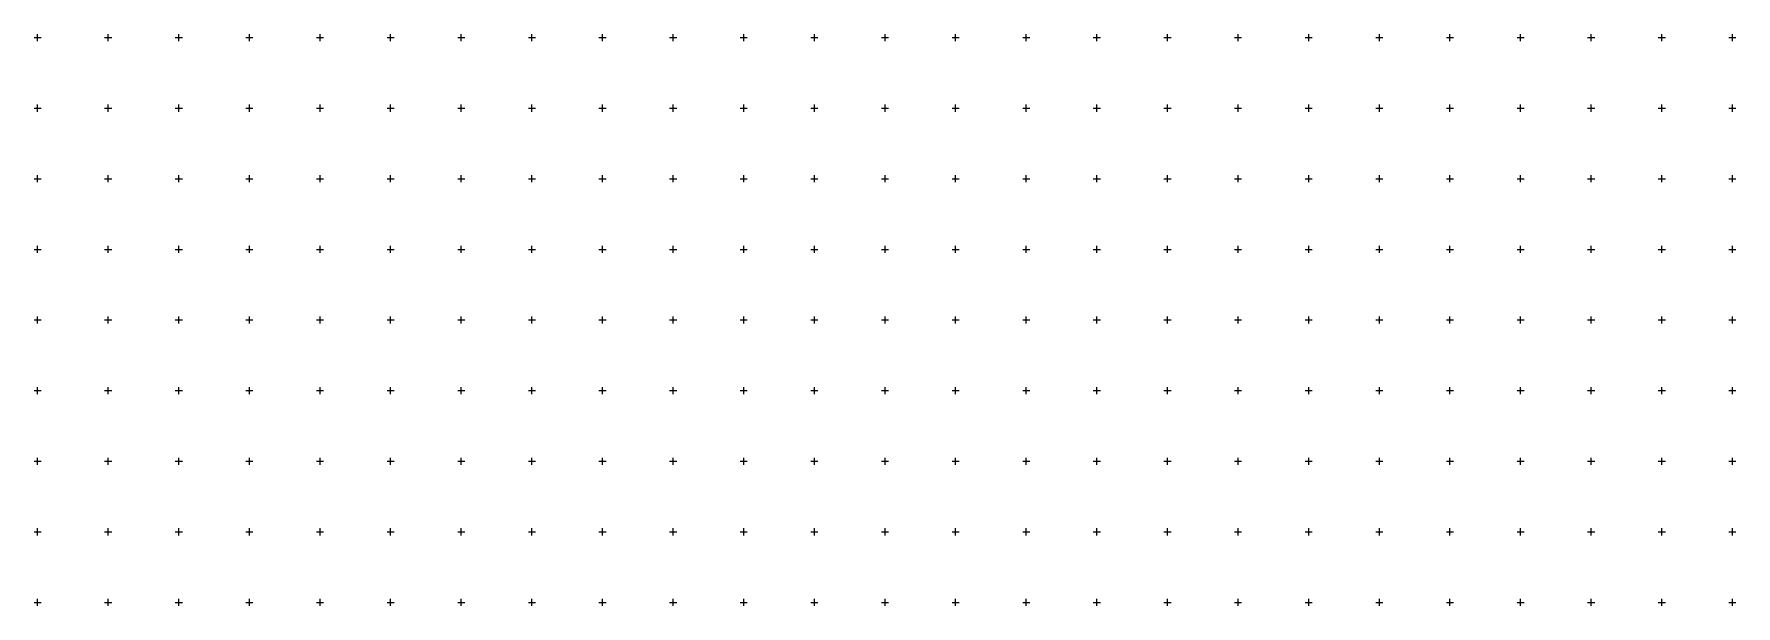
# Model space of a CAD drawing. Header units: metres. Extents: x 7536658 to 7539479, y 5878998 to 5880901.
# Drawn here: x 7537998 to 7539202, y 5878998 to 5879402 of the extents above; entities that cross this region are included whole.
import ezdxf

# ---------------------------------------------------------------- set-up
doc = ezdxf.new("R2010")
doc.units = ezdxf.units.M
doc.linetypes.add('1', pattern=[0])
doc.layers.add('Podzial_sekcyjny_krzyze', color=7, linetype='1', lineweight=18)

msp = doc.modelspace()

# ---------------------------------------------------------------- linework, layer by layer
at = {"layer": 'Podzial_sekcyjny_krzyze'}
for p, q in [((7537997.5, 5879400), (7538002.5, 5879400)), ((7538000, 5879397.5), (7538000, 5879402.5)), ((7538047.5, 5879400), (7538052.5, 5879400)), ((7538050, 5879397.5), (7538050, 5879402.5)), ((7538097.5, 5879400), (7538102.5, 5879400)), ((7538100, 5879397.5), (7538100, 5879402.5)), ((7538147.5, 5879400), (7538152.5, 5879400)), ((7538150, 5879397.5), (7538150, 5879402.5)), ((7538197.5, 5879400), (7538202.5, 5879400)), ((7538200, 5879397.5), (7538200, 5879402.5)), ((7538247.5, 5879400), (7538252.5, 5879400)), ((7538250, 5879397.5), (7538250, 5879402.5)), ((7538297.5, 5879400), (7538302.5, 5879400)), ((7538300, 5879397.5), (7538300, 5879402.5)), ((7538347.5, 5879400), (7538352.5, 5879400)), ((7538350, 5879397.5), (7538350, 5879402.5)), ((7538397.5, 5879400), (7538402.5, 5879400)), ((7538400, 5879397.5), (7538400, 5879402.5)), ((7538447.5, 5879400), (7538452.5, 5879400)), ((7538450, 5879397.5), (7538450, 5879402.5)), ((7538497.5, 5879400), (7538502.5, 5879400)), ((7538500, 5879397.5), (7538500, 5879402.5)), ((7538547.5, 5879400), (7538552.5, 5879400)), ((7538550, 5879397.5), (7538550, 5879402.5)), ((7538597.5, 5879400), (7538602.5, 5879400)), ((7538600, 5879397.5), (7538600, 5879402.5)), ((7538647.5, 5879400), (7538652.5, 5879400)), ((7538650, 5879397.5), (7538650, 5879402.5)), ((7538697.5, 5879400), (7538702.5, 5879400)), ((7538700, 5879397.5), (7538700, 5879402.5)), ((7538747.5, 5879400), (7538752.5, 5879400)), ((7538750, 5879397.5), (7538750, 5879402.5)), ((7538797.5, 5879400), (7538802.5, 5879400)), ((7538800, 5879397.5), (7538800, 5879402.5)), ((7538847.5, 5879400), (7538852.5, 5879400)), ((7538850, 5879397.5), (7538850, 5879402.5)), ((7538897.5, 5879400), (7538902.5, 5879400)), ((7538900, 5879397.5), (7538900, 5879402.5)), ((7538947.5, 5879400), (7538952.5, 5879400)), ((7538950, 5879397.5), (7538950, 5879402.5)), ((7538997.5, 5879400), (7539002.5, 5879400)), ((7539000, 5879397.5), (7539000, 5879402.5)), ((7539047.5, 5879400), (7539052.5, 5879400)), ((7539050, 5879397.5), (7539050, 5879402.5)), ((7539097.5, 5879400), (7539102.5, 5879400)), ((7539100, 5879397.5), (7539100, 5879402.5)), ((7539147.5, 5879400), (7539152.5, 5879400)), ((7539150, 5879397.5), (7539150, 5879402.5)), ((7539197.5, 5879400), (7539202.5, 5879400)), ((7539200, 5879397.5), (7539200, 5879402.5)), ((7538000, 5879347.5), (7538000, 5879352.5)), ((7538050, 5879347.5), (7538050, 5879352.5)), ((7538100, 5879347.5), (7538100, 5879352.5)), ((7538150, 5879347.5), (7538150, 5879352.5)), ((7538200, 5879347.5), (7538200, 5879352.5)), ((7538250, 5879347.5), (7538250, 5879352.5)), ((7538300, 5879347.5), (7538300, 5879352.5)), ((7538350, 5879347.5), (7538350, 5879352.5)), ((7538400, 5879347.5), (7538400, 5879352.5)), ((7538450, 5879347.5), (7538450, 5879352.5)), ((7538500, 5879347.5), (7538500, 5879352.5)), ((7538550, 5879347.5), (7538550, 5879352.5)), ((7538600, 5879347.5), (7538600, 5879352.5)), ((7538650, 5879347.5), (7538650, 5879352.5)), ((7538700, 5879347.5), (7538700, 5879352.5)), ((7538750, 5879347.5), (7538750, 5879352.5)), ((7538800, 5879347.5), (7538800, 5879352.5)), ((7538850, 5879347.5), (7538850, 5879352.5)), ((7538900, 5879347.5), (7538900, 5879352.5)), ((7538950, 5879347.5), (7538950, 5879352.5)), ((7539000, 5879347.5), (7539000, 5879352.5)), ((7539050, 5879347.5), (7539050, 5879352.5)), ((7539100, 5879347.5), (7539100, 5879352.5)), ((7539150, 5879347.5), (7539150, 5879352.5)), ((7539200, 5879347.5), (7539200, 5879352.5)), ((7537997.5, 5879350), (7538002.5, 5879350)), ((7538047.5, 5879350), (7538052.5, 5879350)), ((7538097.5, 5879350), (7538102.5, 5879350)), ((7538147.5, 5879350), (7538152.5, 5879350)), ((7538197.5, 5879350), (7538202.5, 5879350)), ((7538247.5, 5879350), (7538252.5, 5879350)), ((7538297.5, 5879350), (7538302.5, 5879350)), ((7538347.5, 5879350), (7538352.5, 5879350)), ((7538397.5, 5879350), (7538402.5, 5879350)), ((7538447.5, 5879350), (7538452.5, 5879350)), ((7538497.5, 5879350), (7538502.5, 5879350)), ((7538547.5, 5879350), (7538552.5, 5879350)), ((7538597.5, 5879350), (7538602.5, 5879350)), ((7538647.5, 5879350), (7538652.5, 5879350)), ((7538697.5, 5879350), (7538702.5, 5879350)), ((7538747.5, 5879350), (7538752.5, 5879350)), ((7538797.5, 5879350), (7538802.5, 5879350)), ((7538847.5, 5879350), (7538852.5, 5879350)), ((7538897.5, 5879350), (7538902.5, 5879350)), ((7538947.5, 5879350), (7538952.5, 5879350)), ((7538997.5, 5879350), (7539002.5, 5879350)), ((7539047.5, 5879350), (7539052.5, 5879350)), ((7539097.5, 5879350), (7539102.5, 5879350)), ((7539147.5, 5879350), (7539152.5, 5879350)), ((7539197.5, 5879350), (7539202.5, 5879350)), ((7537997.5, 5879300), (7538002.5, 5879300)), ((7538000, 5879297.5), (7538000, 5879302.5)), ((7538047.5, 5879300), (7538052.5, 5879300)), ((7538050, 5879297.5), (7538050, 5879302.5)), ((7538097.5, 5879300), (7538102.5, 5879300)), ((7538100, 5879297.5), (7538100, 5879302.5)), ((7538147.5, 5879300), (7538152.5, 5879300)), ((7538150, 5879297.5), (7538150, 5879302.5)), ((7538197.5, 5879300), (7538202.5, 5879300)), ((7538200, 5879297.5), (7538200, 5879302.5)), ((7538247.5, 5879300), (7538252.5, 5879300)), ((7538250, 5879297.5), (7538250, 5879302.5)), ((7538297.5, 5879300), (7538302.5, 5879300)), ((7538300, 5879297.5), (7538300, 5879302.5)), ((7538347.5, 5879300), (7538352.5, 5879300)), ((7538350, 5879297.5), (7538350, 5879302.5)), ((7538397.5, 5879300), (7538402.5, 5879300)), ((7538400, 5879297.5), (7538400, 5879302.5)), ((7538447.5, 5879300), (7538452.5, 5879300)), ((7538450, 5879297.5), (7538450, 5879302.5)), ((7538497.5, 5879300), (7538502.5, 5879300)), ((7538500, 5879297.5), (7538500, 5879302.5)), ((7538547.5, 5879300), (7538552.5, 5879300)), ((7538550, 5879297.5), (7538550, 5879302.5)), ((7538597.5, 5879300), (7538602.5, 5879300)), ((7538600, 5879297.5), (7538600, 5879302.5)), ((7538647.5, 5879300), (7538652.5, 5879300)), ((7538650, 5879297.5), (7538650, 5879302.5)), ((7538697.5, 5879300), (7538702.5, 5879300)), ((7538700, 5879297.5), (7538700, 5879302.5)), ((7538747.5, 5879300), (7538752.5, 5879300)), ((7538750, 5879297.5), (7538750, 5879302.5)), ((7538797.5, 5879300), (7538802.5, 5879300)), ((7538800, 5879297.5), (7538800, 5879302.5)), ((7538847.5, 5879300), (7538852.5, 5879300)), ((7538850, 5879297.5), (7538850, 5879302.5)), ((7538897.5, 5879300), (7538902.5, 5879300)), ((7538900, 5879297.5), (7538900, 5879302.5)), ((7538947.5, 5879300), (7538952.5, 5879300)), ((7538950, 5879297.5), (7538950, 5879302.5)), ((7538997.5, 5879300), (7539002.5, 5879300)), ((7539000, 5879297.5), (7539000, 5879302.5)), ((7539047.5, 5879300), (7539052.5, 5879300)), ((7539050, 5879297.5), (7539050, 5879302.5)), ((7539097.5, 5879300), (7539102.5, 5879300)), ((7539100, 5879297.5), (7539100, 5879302.5)), ((7539147.5, 5879300), (7539152.5, 5879300)), ((7539150, 5879297.5), (7539150, 5879302.5)), ((7539197.5, 5879300), (7539202.5, 5879300)), ((7539200, 5879297.5), (7539200, 5879302.5)), ((7537997.5, 5879250), (7538002.5, 5879250)), ((7538000, 5879247.5), (7538000, 5879252.5)), ((7538047.5, 5879250), (7538052.5, 5879250)), ((7538050, 5879247.5), (7538050, 5879252.5)), ((7538097.5, 5879250), (7538102.5, 5879250)), ((7538100, 5879247.5), (7538100, 5879252.5)), ((7538147.5, 5879250), (7538152.5, 5879250)), ((7538150, 5879247.5), (7538150, 5879252.5)), ((7538197.5, 5879250), (7538202.5, 5879250)), ((7538200, 5879247.5), (7538200, 5879252.5)), ((7538247.5, 5879250), (7538252.5, 5879250)), ((7538250, 5879247.5), (7538250, 5879252.5)), ((7538297.5, 5879250), (7538302.5, 5879250)), ((7538300, 5879247.5), (7538300, 5879252.5)), ((7538347.5, 5879250), (7538352.5, 5879250)), ((7538350, 5879247.5), (7538350, 5879252.5)), ((7538397.5, 5879250), (7538402.5, 5879250)), ((7538400, 5879247.5), (7538400, 5879252.5)), ((7538447.5, 5879250), (7538452.5, 5879250)), ((7538450, 5879247.5), (7538450, 5879252.5)), ((7538497.5, 5879250), (7538502.5, 5879250)), ((7538500, 5879247.5), (7538500, 5879252.5)), ((7538547.5, 5879250), (7538552.5, 5879250)), ((7538550, 5879247.5), (7538550, 5879252.5)), ((7538597.5, 5879250), (7538602.5, 5879250)), ((7538600, 5879247.5), (7538600, 5879252.5)), ((7538647.5, 5879250), (7538652.5, 5879250)), ((7538650, 5879247.5), (7538650, 5879252.5)), ((7538697.5, 5879250), (7538702.5, 5879250)), ((7538700, 5879247.5), (7538700, 5879252.5)), ((7538747.5, 5879250), (7538752.5, 5879250)), ((7538750, 5879247.5), (7538750, 5879252.5)), ((7538797.5, 5879250), (7538802.5, 5879250)), ((7538800, 5879247.5), (7538800, 5879252.5)), ((7538847.5, 5879250), (7538852.5, 5879250)), ((7538850, 5879247.5), (7538850, 5879252.5)), ((7538897.5, 5879250), (7538902.5, 5879250)), ((7538900, 5879247.5), (7538900, 5879252.5)), ((7538947.5, 5879250), (7538952.5, 5879250)), ((7538950, 5879247.5), (7538950, 5879252.5)), ((7538997.5, 5879250), (7539002.5, 5879250)), ((7539000, 5879247.5), (7539000, 5879252.5)), ((7539047.5, 5879250), (7539052.5, 5879250)), ((7539050, 5879247.5), (7539050, 5879252.5)), ((7539097.5, 5879250), (7539102.5, 5879250)), ((7539100, 5879247.5), (7539100, 5879252.5)), ((7539147.5, 5879250), (7539152.5, 5879250)), ((7539150, 5879247.5), (7539150, 5879252.5)), ((7539197.5, 5879250), (7539202.5, 5879250)), ((7539200, 5879247.5), (7539200, 5879252.5)), ((7537997.5, 5879200), (7538002.5, 5879200)), ((7538000, 5879197.5), (7538000, 5879202.5)), ((7538047.5, 5879200), (7538052.5, 5879200)), ((7538050, 5879197.5), (7538050, 5879202.5)), ((7538097.5, 5879200), (7538102.5, 5879200)), ((7538100, 5879197.5), (7538100, 5879202.5)), ((7538147.5, 5879200), (7538152.5, 5879200)), ((7538150, 5879197.5), (7538150, 5879202.5)), ((7538197.5, 5879200), (7538202.5, 5879200)), ((7538200, 5879197.5), (7538200, 5879202.5)), ((7538247.5, 5879200), (7538252.5, 5879200)), ((7538250, 5879197.5), (7538250, 5879202.5)), ((7538297.5, 5879200), (7538302.5, 5879200)), ((7538300, 5879197.5), (7538300, 5879202.5)), ((7538347.5, 5879200), (7538352.5, 5879200)), ((7538350, 5879197.5), (7538350, 5879202.5)), ((7538397.5, 5879200), (7538402.5, 5879200)), ((7538400, 5879197.5), (7538400, 5879202.5)), ((7538447.5, 5879200), (7538452.5, 5879200)), ((7538450, 5879197.5), (7538450, 5879202.5)), ((7538497.5, 5879200), (7538502.5, 5879200)), ((7538500, 5879197.5), (7538500, 5879202.5)), ((7538547.5, 5879200), (7538552.5, 5879200)), ((7538550, 5879197.5), (7538550, 5879202.5)), ((7538597.5, 5879200), (7538602.5, 5879200)), ((7538600, 5879197.5), (7538600, 5879202.5)), ((7538647.5, 5879200), (7538652.5, 5879200)), ((7538650, 5879197.5), (7538650, 5879202.5)), ((7538697.5, 5879200), (7538702.5, 5879200)), ((7538700, 5879197.5), (7538700, 5879202.5)), ((7538747.5, 5879200), (7538752.5, 5879200)), ((7538750, 5879197.5), (7538750, 5879202.5)), ((7538797.5, 5879200), (7538802.5, 5879200)), ((7538800, 5879197.5), (7538800, 5879202.5)), ((7538847.5, 5879200), (7538852.5, 5879200)), ((7538850, 5879197.5), (7538850, 5879202.5)), ((7538897.5, 5879200), (7538902.5, 5879200)), ((7538900, 5879197.5), (7538900, 5879202.5)), ((7538947.5, 5879200), (7538952.5, 5879200)), ((7538950, 5879197.5), (7538950, 5879202.5)), ((7538997.5, 5879200), (7539002.5, 5879200)), ((7539000, 5879197.5), (7539000, 5879202.5)), ((7539047.5, 5879200), (7539052.5, 5879200)), ((7539050, 5879197.5), (7539050, 5879202.5)), ((7539097.5, 5879200), (7539102.5, 5879200)), ((7539100, 5879197.5), (7539100, 5879202.5)), ((7539147.5, 5879200), (7539152.5, 5879200)), ((7539150, 5879197.5), (7539150, 5879202.5)), ((7539197.5, 5879200), (7539202.5, 5879200)), ((7539200, 5879197.5), (7539200, 5879202.5)), ((7537997.5, 5879150), (7538002.5, 5879150)), ((7538000, 5879147.5), (7538000, 5879152.5)), ((7538047.5, 5879150), (7538052.5, 5879150)), ((7538050, 5879147.5), (7538050, 5879152.5)), ((7538097.5, 5879150), (7538102.5, 5879150)), ((7538100, 5879147.5), (7538100, 5879152.5)), ((7538147.5, 5879150), (7538152.5, 5879150)), ((7538150, 5879147.5), (7538150, 5879152.5)), ((7538197.5, 5879150), (7538202.5, 5879150)), ((7538200, 5879147.5), (7538200, 5879152.5)), ((7538247.5, 5879150), (7538252.5, 5879150)), ((7538250, 5879147.5), (7538250, 5879152.5)), ((7538297.5, 5879150), (7538302.5, 5879150)), ((7538300, 5879147.5), (7538300, 5879152.5)), ((7538347.5, 5879150), (7538352.5, 5879150)), ((7538350, 5879147.5), (7538350, 5879152.5)), ((7538397.5, 5879150), (7538402.5, 5879150)), ((7538400, 5879147.5), (7538400, 5879152.5)), ((7538447.5, 5879150), (7538452.5, 5879150)), ((7538450, 5879147.5), (7538450, 5879152.5)), ((7538497.5, 5879150), (7538502.5, 5879150)), ((7538500, 5879147.5), (7538500, 5879152.5)), ((7538547.5, 5879150), (7538552.5, 5879150)), ((7538550, 5879147.5), (7538550, 5879152.5)), ((7538597.5, 5879150), (7538602.5, 5879150)), ((7538600, 5879147.5), (7538600, 5879152.5)), ((7538647.5, 5879150), (7538652.5, 5879150)), ((7538650, 5879147.5), (7538650, 5879152.5)), ((7538697.5, 5879150), (7538702.5, 5879150)), ((7538700, 5879147.5), (7538700, 5879152.5)), ((7538747.5, 5879150), (7538752.5, 5879150)), ((7538750, 5879147.5), (7538750, 5879152.5)), ((7538797.5, 5879150), (7538802.5, 5879150)), ((7538800, 5879147.5), (7538800, 5879152.5)), ((7538847.5, 5879150), (7538852.5, 5879150)), ((7538850, 5879147.5), (7538850, 5879152.5)), ((7538897.5, 5879150), (7538902.5, 5879150)), ((7538900, 5879147.5), (7538900, 5879152.5)), ((7538947.5, 5879150), (7538952.5, 5879150)), ((7538950, 5879147.5), (7538950, 5879152.5)), ((7538997.5, 5879150), (7539002.5, 5879150)), ((7539000, 5879147.5), (7539000, 5879152.5)), ((7539047.5, 5879150), (7539052.5, 5879150)), ((7539050, 5879147.5), (7539050, 5879152.5)), ((7539097.5, 5879150), (7539102.5, 5879150)), ((7539100, 5879147.5), (7539100, 5879152.5)), ((7539147.5, 5879150), (7539152.5, 5879150)), ((7539150, 5879147.5), (7539150, 5879152.5)), ((7539197.5, 5879150), (7539202.5, 5879150)), ((7539200, 5879147.5), (7539200, 5879152.5)), ((7537997.5, 5879100), (7538002.5, 5879100)), ((7538000, 5879097.5), (7538000, 5879102.5)), ((7538047.5, 5879100), (7538052.5, 5879100)), ((7538050, 5879097.5), (7538050, 5879102.5)), ((7538097.5, 5879100), (7538102.5, 5879100)), ((7538100, 5879097.5), (7538100, 5879102.5)), ((7538147.5, 5879100), (7538152.5, 5879100)), ((7538150, 5879097.5), (7538150, 5879102.5)), ((7538197.5, 5879100), (7538202.5, 5879100)), ((7538200, 5879097.5), (7538200, 5879102.5)), ((7538247.5, 5879100), (7538252.5, 5879100)), ((7538250, 5879097.5), (7538250, 5879102.5)), ((7538297.5, 5879100), (7538302.5, 5879100)), ((7538300, 5879097.5), (7538300, 5879102.5)), ((7538347.5, 5879100), (7538352.5, 5879100)), ((7538350, 5879097.5), (7538350, 5879102.5)), ((7538397.5, 5879100), (7538402.5, 5879100)), ((7538400, 5879097.5), (7538400, 5879102.5)), ((7538447.5, 5879100), (7538452.5, 5879100)), ((7538450, 5879097.5), (7538450, 5879102.5)), ((7538497.5, 5879100), (7538502.5, 5879100)), ((7538500, 5879097.5), (7538500, 5879102.5)), ((7538547.5, 5879100), (7538552.5, 5879100)), ((7538550, 5879097.5), (7538550, 5879102.5)), ((7538597.5, 5879100), (7538602.5, 5879100)), ((7538600, 5879097.5), (7538600, 5879102.5)), ((7538647.5, 5879100), (7538652.5, 5879100)), ((7538650, 5879097.5), (7538650, 5879102.5)), ((7538697.5, 5879100), (7538702.5, 5879100)), ((7538700, 5879097.5), (7538700, 5879102.5)), ((7538747.5, 5879100), (7538752.5, 5879100)), ((7538750, 5879097.5), (7538750, 5879102.5)), ((7538797.5, 5879100), (7538802.5, 5879100)), ((7538800, 5879097.5), (7538800, 5879102.5)), ((7538847.5, 5879100), (7538852.5, 5879100)), ((7538850, 5879097.5), (7538850, 5879102.5)), ((7538897.5, 5879100), (7538902.5, 5879100)), ((7538900, 5879097.5), (7538900, 5879102.5)), ((7538947.5, 5879100), (7538952.5, 5879100)), ((7538950, 5879097.5), (7538950, 5879102.5)), ((7538997.5, 5879100), (7539002.5, 5879100)), ((7539000, 5879097.5), (7539000, 5879102.5)), ((7539047.5, 5879100), (7539052.5, 5879100)), ((7539050, 5879097.5), (7539050, 5879102.5)), ((7539097.5, 5879100), (7539102.5, 5879100)), ((7539100, 5879097.5), (7539100, 5879102.5)), ((7539147.5, 5879100), (7539152.5, 5879100)), ((7539150, 5879097.5), (7539150, 5879102.5)), ((7539197.5, 5879100), (7539202.5, 5879100)), ((7539200, 5879097.5), (7539200, 5879102.5)), ((7538000, 5879047.5), (7538000, 5879052.5)), ((7538050, 5879047.5), (7538050, 5879052.5)), ((7538100, 5879047.5), (7538100, 5879052.5)), ((7538150, 5879047.5), (7538150, 5879052.5)), ((7538200, 5879047.5), (7538200, 5879052.5)), ((7538250, 5879047.5), (7538250, 5879052.5)), ((7538300, 5879047.5), (7538300, 5879052.5)), ((7538350, 5879047.5), (7538350, 5879052.5)), ((7538400, 5879047.5), (7538400, 5879052.5)), ((7538450, 5879047.5), (7538450, 5879052.5)), ((7538500, 5879047.5), (7538500, 5879052.5)), ((7538550, 5879047.5), (7538550, 5879052.5)), ((7538600, 5879047.5), (7538600, 5879052.5)), ((7538650, 5879047.5), (7538650, 5879052.5)), ((7538700, 5879047.5), (7538700, 5879052.5)), ((7538750, 5879047.5), (7538750, 5879052.5)), ((7538800, 5879047.5), (7538800, 5879052.5)), ((7538850, 5879047.5), (7538850, 5879052.5)), ((7538900, 5879047.5), (7538900, 5879052.5)), ((7538950, 5879047.5), (7538950, 5879052.5)), ((7539000, 5879047.5), (7539000, 5879052.5)), ((7539050, 5879047.5), (7539050, 5879052.5)), ((7539100, 5879047.5), (7539100, 5879052.5)), ((7539150, 5879047.5), (7539150, 5879052.5)), ((7539200, 5879047.5), (7539200, 5879052.5)), ((7537997.5, 5879050), (7538002.5, 5879050)), ((7538047.5, 5879050), (7538052.5, 5879050)), ((7538097.5, 5879050), (7538102.5, 5879050)), ((7538147.5, 5879050), (7538152.5, 5879050)), ((7538197.5, 5879050), (7538202.5, 5879050)), ((7538247.5, 5879050), (7538252.5, 5879050)), ((7538297.5, 5879050), (7538302.5, 5879050)), ((7538347.5, 5879050), (7538352.5, 5879050)), ((7538397.5, 5879050), (7538402.5, 5879050)), ((7538447.5, 5879050), (7538452.5, 5879050)), ((7538497.5, 5879050), (7538502.5, 5879050)), ((7538547.5, 5879050), (7538552.5, 5879050)), ((7538597.5, 5879050), (7538602.5, 5879050)), ((7538647.5, 5879050), (7538652.5, 5879050)), ((7538697.5, 5879050), (7538702.5, 5879050)), ((7538747.5, 5879050), (7538752.5, 5879050)), ((7538797.5, 5879050), (7538802.5, 5879050)), ((7538847.5, 5879050), (7538852.5, 5879050)), ((7538897.5, 5879050), (7538902.5, 5879050)), ((7538947.5, 5879050), (7538952.5, 5879050)), ((7538997.5, 5879050), (7539002.5, 5879050)), ((7539047.5, 5879050), (7539052.5, 5879050)), ((7539097.5, 5879050), (7539102.5, 5879050)), ((7539147.5, 5879050), (7539152.5, 5879050)), ((7539197.5, 5879050), (7539202.5, 5879050)), ((7538000, 5878997.5), (7538000, 5879002.5)), ((7538050, 5878997.5), (7538050, 5879002.5)), ((7538100, 5878997.5), (7538100, 5879002.5)), ((7538150, 5878997.5), (7538150, 5879002.5)), ((7538200, 5878997.5), (7538200, 5879002.5)), ((7538250, 5878997.5), (7538250, 5879002.5)), ((7538300, 5878997.5), (7538300, 5879002.5)), ((7538350, 5878997.5), (7538350, 5879002.5)), ((7538400, 5878997.5), (7538400, 5879002.5)), ((7538450, 5878997.5), (7538450, 5879002.5)), ((7538500, 5878997.5), (7538500, 5879002.5)), ((7538550, 5878997.5), (7538550, 5879002.5)), ((7538600, 5878997.5), (7538600, 5879002.5)), ((7538650, 5878997.5), (7538650, 5879002.5)), ((7538700, 5878997.5), (7538700, 5879002.5)), ((7538750, 5878997.5), (7538750, 5879002.5)), ((7538800, 5878997.5), (7538800, 5879002.5)), ((7538850, 5878997.5), (7538850, 5879002.5)), ((7538900, 5878997.5), (7538900, 5879002.5)), ((7538950, 5878997.5), (7538950, 5879002.5)), ((7539000, 5878997.5), (7539000, 5879002.5)), ((7539050, 5878997.5), (7539050, 5879002.5)), ((7539100, 5878997.5), (7539100, 5879002.5)), ((7539150, 5878997.5), (7539150, 5879002.5)), ((7539200, 5878997.5), (7539200, 5879002.5)), ((7537997.5, 5879000), (7538002.5, 5879000)), ((7538047.5, 5879000), (7538052.5, 5879000)), ((7538097.5, 5879000), (7538102.5, 5879000)), ((7538147.5, 5879000), (7538152.5, 5879000)), ((7538197.5, 5879000), (7538202.5, 5879000)), ((7538247.5, 5879000), (7538252.5, 5879000)), ((7538297.5, 5879000), (7538302.5, 5879000)), ((7538347.5, 5879000), (7538352.5, 5879000)), ((7538397.5, 5879000), (7538402.5, 5879000)), ((7538447.5, 5879000), (7538452.5, 5879000)), ((7538497.5, 5879000), (7538502.5, 5879000)), ((7538547.5, 5879000), (7538552.5, 5879000)), ((7538597.5, 5879000), (7538602.5, 5879000)), ((7538647.5, 5879000), (7538652.5, 5879000)), ((7538697.5, 5879000), (7538702.5, 5879000)), ((7538747.5, 5879000), (7538752.5, 5879000)), ((7538797.5, 5879000), (7538802.5, 5879000)), ((7538847.5, 5879000), (7538852.5, 5879000)), ((7538897.5, 5879000), (7538902.5, 5879000)), ((7538947.5, 5879000), (7538952.5, 5879000)), ((7538997.5, 5879000), (7539002.5, 5879000)), ((7539047.5, 5879000), (7539052.5, 5879000)), ((7539097.5, 5879000), (7539102.5, 5879000)), ((7539147.5, 5879000), (7539152.5, 5879000)), ((7539197.5, 5879000), (7539202.5, 5879000))]:
    msp.add_line(p, q, dxfattribs=at)

doc.saveas('drawing.dxf')
